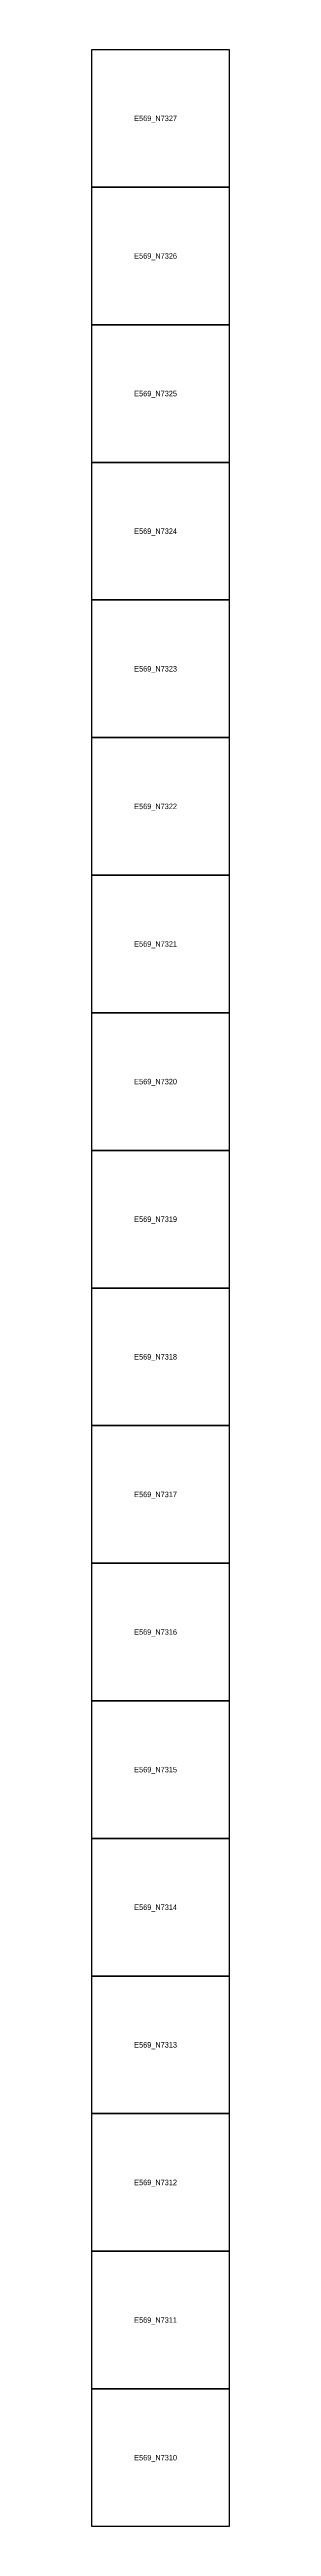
# Model space of a CAD drawing. Extents: x 546000 to 599000, y 7210000 to 7363000.
# Drawn here: x 569000 to 570000, y 7310000 to 7328000 of the extents above; entities that cross this region are included whole.
import ezdxf

# ---------------------------------------------------------------- set-up
doc = ezdxf.new("R2010")
doc.units = 0
doc.layers.add('FEATUREATTRIBS', color=7, linetype='Continuous')

msp = doc.modelspace()

# ---------------------------------------------------------------- linework, layer by layer
at = {"layer": 'FEATUREATTRIBS'}
for points in [[(569000, 7327000), (569000, 7328000), (570000, 7328000), (570000, 7327000)], [(569000, 7326000), (569000, 7327000), (570000, 7327000), (570000, 7326000)], [(569000, 7325000), (569000, 7326000), (570000, 7326000), (570000, 7325000)], [(569000, 7324000), (569000, 7325000), (570000, 7325000), (570000, 7324000)], [(569000, 7323000), (569000, 7324000), (570000, 7324000), (570000, 7323000)], [(569000, 7322000), (569000, 7323000), (570000, 7323000), (570000, 7322000)], [(569000, 7321000), (569000, 7322000), (570000, 7322000), (570000, 7321000)], [(569000, 7320000), (569000, 7321000), (570000, 7321000), (570000, 7320000)], [(569000, 7319000), (569000, 7320000), (570000, 7320000), (570000, 7319000)], [(569000, 7318000), (569000, 7319000), (570000, 7319000), (570000, 7318000)], [(569000, 7317000), (569000, 7318000), (570000, 7318000), (570000, 7317000)], [(569000, 7316000), (569000, 7317000), (570000, 7317000), (570000, 7316000)], [(569000, 7315000), (569000, 7316000), (570000, 7316000), (570000, 7315000)], [(569000, 7314000), (569000, 7315000), (570000, 7315000), (570000, 7314000)], [(569000, 7313000), (569000, 7314000), (570000, 7314000), (570000, 7313000)], [(569000, 7312000), (569000, 7313000), (570000, 7313000), (570000, 7312000)], [(569000, 7311000), (569000, 7312000), (570000, 7312000), (570000, 7311000)], [(569000, 7310000), (569000, 7311000), (570000, 7311000), (570000, 7310000)]]:
    msp.add_lwpolyline(points, close=True, dxfattribs=at)

# ---------------------------------------------------------------- texts
for s, p in [('E569_N7327', (569308, 7327480)), ('E569_N7326', (569308, 7326480)), ('E569_N7325', (569308, 7325480)), ('E569_N7324', (569308, 7324480)), ('E569_N7323', (569308, 7323480)), ('E569_N7322', (569308, 7322480)), ('E569_N7321', (569308, 7321480)), ('E569_N7320', (569308, 7320480)), ('E569_N7319', (569308, 7319480)), ('E569_N7318', (569308, 7318480)), ('E569_N7317', (569308, 7317480)), ('E569_N7316', (569308, 7316480)), ('E569_N7315', (569308, 7315480)), ('E569_N7314', (569308, 7314480)), ('E569_N7313', (569308, 7313480)), ('E569_N7312', (569308, 7312480)), ('E569_N7311', (569308, 7311480)), ('E569_N7310', (569308, 7310480))]:
    msp.add_text(s, height=40, dxfattribs=at).set_placement(p)

doc.saveas('drawing.dxf')
